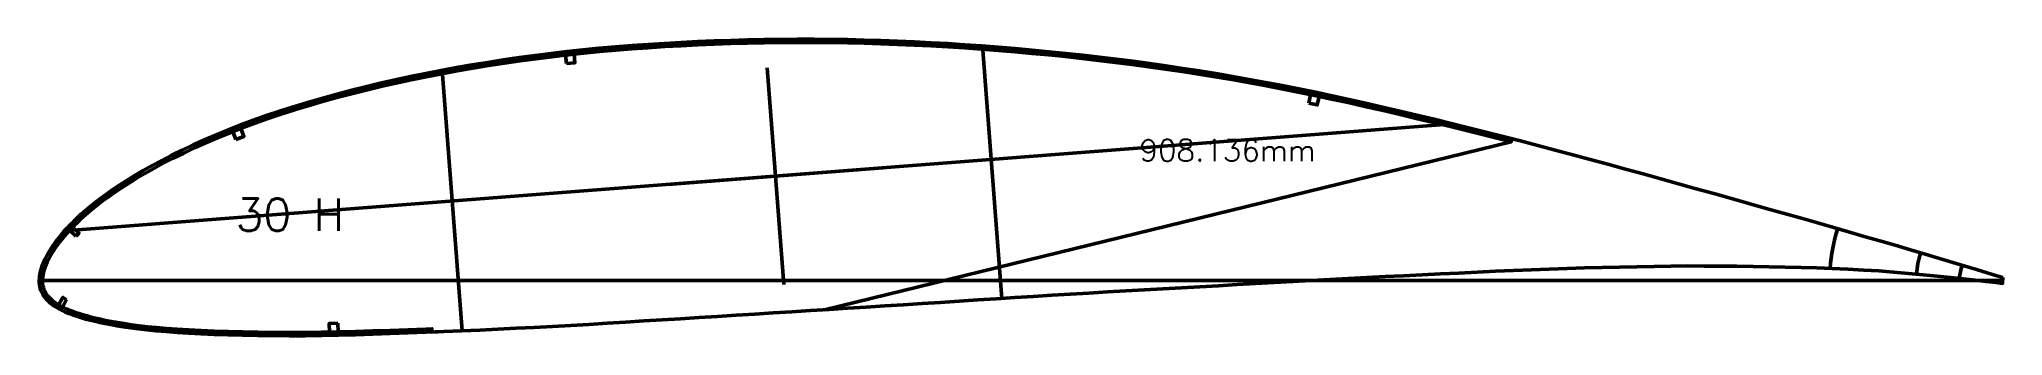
# Model space of a CAD drawing. Header units: metres. Extents: x -405 to 675, y -15418 to 133.
# Drawn here: x -341 to 568, y -5826 to -5688 of the extents above; entities that cross this region are included whole.
import ezdxf
from ezdxf.enums import TextEntityAlignment as Align

# ---------------------------------------------------------------- set-up
doc = ezdxf.new("R2010")
doc.units = ezdxf.units.M
for name, color, linetype, lineweight in [('FoilLayer', 7, 'Continuous', 50), ('RefFoilLayer', 7, 'Continuous', 50), ('StringerLayer', 7, 'Continuous', 50), ('SubLayer', 7, 'Continuous', 50), ('TextLayer', 7, 'Continuous', 50)]:
    doc.layers.add(name, color=color, linetype=linetype, lineweight=lineweight)
doc.styles.add('MSゴシック', font='romans')

msp = doc.modelspace()

# ---------------------------------------------------------------- texts
at = {"layer": 'TextLayer', "style": 'MSゴシック'}
msp.add_text('908.136mm', height=10, dxfattribs=at).set_placement((249.74, -5747.79), align=Align.BOTTOM_RIGHT)
msp.add_text('30 H', height=15, dxfattribs=at).set_placement((-249.74, -5777.08))

# ---------------------------------------------------------------- linework, layer by layer
at = {"layer": 'FoilLayer'}
msp.add_line((340.18, -5735.85), (22.7, -5813.49), dxfattribs=at)
msp.add_lwpolyline([(567.58, -5798.64), (564.8, -5797.75), (560.34, -5796.4), (555.51, -5794.9), (550.23, -5793.31), (544.47, -5791.6), (538.29, -5789.77), (531.74, -5787.82), (524.88, -5785.8), (517.83, -5783.71), (510.71, -5781.63), (503.54, -5779.59), (496.27, -5777.46), (488.91, -5775.3), (481.42, -5773.16), (473.82, -5770.99), (466.08, -5768.82), (458.21, -5766.6), (450.2, -5764.34), (442.11, -5762.07), (433.95, -5759.79), (425.77, -5757.5), (417.59, -5755.21), (409.41, -5752.94), (401.23, -5750.68), (393.06, -5748.43), (384.91, -5746.2), (376.79, -5743.99), (368.7, -5741.81), (360.63, -5739.65), (352.57, -5737.53), (344.53, -5735.43), (340.55, -5734.4), (340.18, -5735.85), (336.14, -5734.81), (328.15, -5732.77), (320.17, -5730.77), (312.19, -5728.8), (304.22, -5726.86), (296.26, -5724.95), (288.31, -5723.07), (280.42, -5721.22), (272.59, -5719.42), (264.82, -5717.68), (257.08, -5716), (249.36, -5714.37), (241.67, -5712.8), (233.99, -5711.28), (226.32, -5709.81), (218.67, -5708.4), (211.02, -5707.05), (203.37, -5705.75), (195.72, -5704.5), (188.05, -5703.31), (180.37, -5702.17), (172.68, -5701.08), (164.98, -5700.04), (157.28, -5699.05), (149.57, -5698.11), (141.83, -5697.23), (134.08, -5696.4), (126.31, -5695.61), (118.52, -5694.87), (110.74, -5694.17), (102.95, -5693.53), (95.17, -5692.93), (87.4, -5692.38), (79.64, -5691.89), (71.89, -5691.45), (64.14, -5691.06), (56.4, -5690.72), (48.67, -5690.44), (40.95, -5690.21), (33.24, -5690.04), (25.53, -5689.92), (17.82, -5689.86), (10.12, -5689.85), (2.42, -5689.9), (-5.28, -5690.01), (-12.98, -5690.16), (-20.66, -5690.37), (-28.33, -5690.64), (-35.99, -5690.96), (-43.63, -5691.34), (-51.25, -5691.77), (-58.86, -5692.26), (-66.42, -5692.8), (-73.93, -5693.39), (-81.39, -5694.04), (-88.8, -5694.76), (-96.18, -5695.56), (-103.55, -5696.42), (-110.9, -5697.35), (-118.23, -5698.35), (-125.54, -5699.41), (-132.82, -5700.53), (-140.06, -5701.72), (-147.26, -5702.97), (-154.42, -5704.29), (-161.53, -5705.67), (-168.58, -5707.12), (-175.57, -5708.63), (-182.5, -5710.21), (-189.36, -5711.86), (-196.17, -5713.58), (-202.92, -5715.37), (-209.58, -5717.21), (-216.12, -5719.09), (-222.51, -5721.02), (-228.77, -5723.01), (-234.89, -5725.07), (-240.88, -5727.19), (-246.75, -5729.38), (-252.47, -5731.62), (-258.05, -5733.91), (-263.46, -5736.24), (-268.7, -5738.61), (-273.75, -5741), (-278.6, -5743.39), (-283.22, -5745.76), (-287.59, -5748.1), (-291.71, -5750.41), (-295.57, -5752.68), (-299.17, -5754.9), (-302.54, -5757.07), (-305.67, -5759.18), (-308.58, -5761.22), (-311.27, -5763.18), (-313.75, -5765.08), (-316.04, -5766.92), (-318.15, -5768.69), (-320.1, -5770.41), (-321.9, -5772.07), (-323.56, -5773.68), (-325.1, -5775.23), (-326.52, -5776.73), (-327.83, -5778.18), (-329.04, -5779.58), (-330.16, -5780.94), (-331.18, -5782.26), (-332.13, -5783.55), (-333.01, -5784.79), (-333.81, -5786), (-334.55, -5787.18), (-335.22, -5788.34), (-335.85, -5789.46), (-336.41, -5790.53), (-336.91, -5791.57), (-337.35, -5792.63), (-337.75, -5793.66), (-338.1, -5794.62), (-338.39, -5795.55), (-338.61, -5796.49), (-338.79, -5797.42), (-338.92, -5798.32), (-339.01, -5799.19), (-339.05, -5800.06), (-339.04, -5800.85), (-338.98, -5801.66), (-338.86, -5802.46), (-338.66, -5803.26), (-338.38, -5804.07), (-338.04, -5804.87), (-337.62, -5805.66), (-337.14, -5806.42), (-336.57, -5807.18), (-335.93, -5807.91), (-335.2, -5808.63), (-334.41, -5809.33), (-333.54, -5810.02), (-332.61, -5810.67), (-331.61, -5811.31), (-330.52, -5811.92), (-329.36, -5812.51), (-328.1, -5813.08), (-326.76, -5813.64), (-325.33, -5814.19), (-323.81, -5814.74), (-322.19, -5815.28), (-320.46, -5815.82), (-318.62, -5816.36), (-316.66, -5816.89), (-314.56, -5817.41), (-312.29, -5817.92), (-309.86, -5818.43), (-307.23, -5818.94), (-304.39, -5819.44), (-301.32, -5819.95), (-298.01, -5820.44), (-294.43, -5820.91), (-290.54, -5821.36), (-286.31, -5821.77), (-281.71, -5822.16), (-276.74, -5822.54), (-271.41, -5822.88), (-265.71, -5823.18), (-259.66, -5823.44), (-253.25, -5823.64), (-246.52, -5823.8), (-239.52, -5823.93), (-232.33, -5824.01), (-225, -5824.05), (-217.55, -5824.02), (-209.96, -5823.93), (-202.22, -5823.77), (-194.33, -5823.58), (-186.34, -5823.34), (-178.24, -5823.07), (-170.04, -5822.78), (-161.76, -5822.46), (-158.98, -5822.35), (-158.92, -5823.85), (-153.38, -5823.63), (-145.06, -5823.29), (-136.74, -5822.92), (-128.41, -5822.52), (-120.03, -5822.1), (-111.62, -5821.67), (-103.19, -5821.22), (-94.77, -5820.76), (-86.37, -5820.28), (-77.94, -5819.78), (-69.48, -5819.26), (-60.99, -5818.72), (-52.47, -5818.19), (-43.93, -5817.67), (-35.38, -5817.14), (-26.81, -5816.6), (-18.23, -5816.05), (-9.63, -5815.5), (-1.04, -5814.96), (7.56, -5814.43), (16.16, -5813.89), (24.75, -5813.36), (33.34, -5812.81), (41.93, -5812.26), (50.53, -5811.72), (59.13, -5811.17), (67.73, -5810.64), (76.32, -5810.1), (84.92, -5809.55), (93.51, -5809), (102.1, -5808.45), (110.68, -5807.9), (119.26, -5807.36), (127.82, -5806.83), (136.39, -5806.3), (144.95, -5805.78), (153.51, -5805.27), (162.05, -5804.76), (170.59, -5804.27), (179.13, -5803.79), (187.69, -5803.32), (196.27, -5802.85), (204.85, -5802.38), (213.43, -5801.91), (222.02, -5801.43), (230.6, -5800.96), (239.17, -5800.49), (247.75, -5800.03), (256.32, -5799.58), (264.89, -5799.12), (273.44, -5798.66), (281.96, -5798.21), (290.48, -5797.77), (298.99, -5797.36), (307.52, -5796.94), (316.03, -5796.53), (324.5, -5796.13), (332.92, -5795.74), (341.27, -5795.37), (349.59, -5795.04), (357.88, -5794.71), (366.08, -5794.41), (374.2, -5794.15), (382.28, -5793.94), (390.34, -5793.76), (398.38, -5793.61), (406.34, -5793.46), (414.15, -5793.32), (421.81, -5793.26), (429.46, -5793.3), (437.1, -5793.34), (444.67, -5793.36), (452.13, -5793.44), (459.56, -5793.61), (466.98, -5793.78), (474.32, -5793.91), (481.55, -5794.09), (488.75, -5794.4), (496, -5794.77), (503.22, -5795.14), (510.25, -5795.53), (517.14, -5796.06), (523.99, -5796.67), (530.73, -5797.29), (537.23, -5797.92), (543.43, -5798.56), (549.29, -5799.21), (554.79, -5799.81), (559.9, -5800.41), (564.61, -5800.98), (567.52, -5801.36)], close=True, dxfattribs=at)
at = {"layer": 'RefFoilLayer'}
msp.add_lwpolyline([(567.58, -5798.64), (564.8, -5797.75), (560.34, -5796.4), (555.51, -5794.9), (550.23, -5793.31), (544.47, -5791.6), (538.29, -5789.77), (531.74, -5787.82), (524.88, -5785.8), (517.83, -5783.71), (510.71, -5781.63), (503.54, -5779.59), (496.27, -5777.46), (488.91, -5775.3), (481.42, -5773.16), (473.82, -5770.99), (466.08, -5768.82), (458.21, -5766.6), (450.2, -5764.34), (442.11, -5762.07), (433.95, -5759.79), (425.77, -5757.5), (417.59, -5755.21), (409.41, -5752.94), (401.23, -5750.68), (393.06, -5748.43), (384.91, -5746.2), (376.79, -5743.99), (368.7, -5741.81), (360.63, -5739.65), (352.57, -5737.53), (344.53, -5735.43), (336.51, -5733.36), (328.51, -5731.32), (320.53, -5729.31), (312.55, -5727.34), (304.57, -5725.4), (296.6, -5723.49), (288.66, -5721.61), (280.76, -5719.76), (272.92, -5717.96), (265.13, -5716.22), (257.39, -5714.53), (249.66, -5712.9), (241.96, -5711.33), (234.27, -5709.81), (226.59, -5708.34), (218.93, -5706.92), (211.27, -5705.57), (203.61, -5704.27), (195.95, -5703.02), (188.27, -5701.83), (180.58, -5700.68), (172.88, -5699.59), (165.17, -5698.55), (157.46, -5697.56), (149.74, -5696.62), (141.99, -5695.74), (134.23, -5694.91), (126.45, -5694.12), (118.66, -5693.38), (110.86, -5692.68), (103.07, -5692.03), (95.28, -5691.43), (87.5, -5690.89), (79.72, -5690.39), (71.96, -5689.95), (64.21, -5689.56), (56.46, -5689.22), (48.72, -5688.94), (40.99, -5688.71), (33.26, -5688.54), (25.54, -5688.42), (17.83, -5688.36), (10.11, -5688.35), (2.4, -5688.4), (-5.31, -5688.51), (-13.02, -5688.66), (-20.71, -5688.87), (-28.39, -5689.14), (-36.06, -5689.46), (-43.71, -5689.84), (-51.35, -5690.28), (-58.96, -5690.76), (-66.54, -5691.3), (-74.06, -5691.9), (-81.53, -5692.55), (-88.96, -5693.27), (-96.35, -5694.07), (-103.73, -5694.94), (-111.1, -5695.87), (-118.45, -5696.86), (-125.77, -5697.92), (-133.06, -5699.05), (-140.32, -5700.24), (-147.54, -5701.5), (-154.71, -5702.81), (-161.83, -5704.2), (-168.9, -5705.65), (-175.91, -5707.17), (-182.85, -5708.75), (-189.73, -5710.4), (-196.55, -5712.13), (-203.32, -5713.93), (-210, -5715.77), (-216.55, -5717.65), (-222.97, -5719.59), (-229.25, -5721.59), (-235.39, -5723.66), (-241.41, -5725.79), (-247.29, -5727.98), (-253.04, -5730.23), (-258.64, -5732.53), (-264.08, -5734.87), (-269.34, -5737.25), (-274.42, -5739.65), (-279.29, -5742.05), (-283.93, -5744.44), (-288.33, -5746.8), (-292.47, -5749.12), (-296.35, -5751.4), (-299.99, -5753.64), (-303.38, -5755.82), (-306.53, -5757.95), (-309.46, -5760.01), (-312.18, -5761.99), (-314.69, -5763.91), (-317.01, -5765.77), (-319.15, -5767.56), (-321.12, -5769.31), (-322.94, -5770.99), (-324.63, -5772.62), (-326.19, -5774.2), (-327.63, -5775.72), (-328.97, -5777.2), (-330.2, -5778.63), (-331.34, -5780.02), (-332.39, -5781.37), (-333.36, -5782.69), (-334.26, -5783.96), (-335.08, -5785.21), (-335.84, -5786.42), (-336.53, -5787.61), (-337.18, -5788.76), (-337.77, -5789.89), (-338.29, -5790.99), (-338.75, -5792.08), (-339.16, -5793.15), (-339.53, -5794.18), (-339.85, -5795.21), (-340.09, -5796.21), (-340.27, -5797.2), (-340.42, -5798.18), (-340.51, -5799.13), (-340.55, -5800.06), (-340.54, -5800.97), (-340.46, -5801.9), (-340.31, -5802.83), (-340.07, -5803.75), (-339.76, -5804.67), (-339.36, -5805.58), (-338.89, -5806.46), (-338.33, -5807.33), (-337.7, -5808.17), (-336.98, -5808.98), (-336.19, -5809.76), (-335.33, -5810.51), (-334.41, -5811.24), (-333.41, -5811.94), (-332.34, -5812.62), (-331.2, -5813.26), (-329.98, -5813.88), (-328.68, -5814.47), (-327.3, -5815.04), (-325.84, -5815.61), (-324.29, -5816.16), (-322.64, -5816.71), (-320.88, -5817.26), (-319.02, -5817.81), (-317.02, -5818.35), (-314.89, -5818.88), (-312.6, -5819.39), (-310.14, -5819.9), (-307.49, -5820.41), (-304.63, -5820.92), (-301.54, -5821.43), (-298.21, -5821.93), (-294.6, -5822.4), (-290.68, -5822.85), (-286.43, -5823.26), (-281.82, -5823.66), (-276.84, -5824.03), (-271.49, -5824.38), (-265.78, -5824.68), (-259.71, -5824.94), (-253.29, -5825.14), (-246.55, -5825.3), (-239.54, -5825.43), (-232.34, -5825.51), (-224.99, -5825.55), (-217.53, -5825.52), (-209.93, -5825.43), (-202.18, -5825.27), (-194.29, -5825.07), (-186.29, -5824.84), (-178.18, -5824.57), (-169.98, -5824.27), (-161.7, -5823.96), (-153.38, -5823.63), (-145.06, -5823.29), (-136.74, -5822.92), (-128.41, -5822.52), (-120.03, -5822.1), (-111.62, -5821.67), (-103.19, -5821.22), (-94.77, -5820.76), (-86.37, -5820.28), (-77.94, -5819.78), (-69.48, -5819.26), (-60.99, -5818.72), (-52.47, -5818.19), (-43.93, -5817.67), (-35.38, -5817.14), (-26.81, -5816.6), (-18.23, -5816.05), (-9.63, -5815.5), (-1.04, -5814.96), (7.56, -5814.43), (16.16, -5813.89), (24.75, -5813.36), (33.34, -5812.81), (41.93, -5812.26), (50.53, -5811.72), (59.13, -5811.17), (67.73, -5810.64), (76.32, -5810.1), (84.92, -5809.55), (93.51, -5809), (102.1, -5808.45), (110.68, -5807.9), (119.26, -5807.36), (127.82, -5806.83), (136.39, -5806.3), (144.95, -5805.78), (153.51, -5805.27), (162.05, -5804.76), (170.59, -5804.27), (179.13, -5803.79), (187.69, -5803.32), (196.27, -5802.85), (204.85, -5802.38), (213.43, -5801.91), (222.02, -5801.43), (230.6, -5800.96), (239.17, -5800.49), (247.75, -5800.03), (256.32, -5799.58), (264.89, -5799.12), (273.44, -5798.66), (281.96, -5798.21), (290.48, -5797.77), (298.99, -5797.36), (307.52, -5796.94), (316.03, -5796.53), (324.5, -5796.13), (332.92, -5795.74), (341.27, -5795.37), (349.59, -5795.04), (357.88, -5794.71), (366.08, -5794.41), (374.2, -5794.15), (382.28, -5793.94), (390.34, -5793.76), (398.38, -5793.61), (406.34, -5793.46), (414.15, -5793.32), (421.81, -5793.26), (429.46, -5793.3), (437.1, -5793.34), (444.67, -5793.36), (452.13, -5793.44), (459.56, -5793.61), (466.98, -5793.78), (474.32, -5793.91), (481.55, -5794.09), (488.75, -5794.4), (496, -5794.77), (503.22, -5795.14), (510.25, -5795.53), (517.14, -5796.06), (523.99, -5796.67), (530.73, -5797.29), (537.23, -5797.92), (543.43, -5798.56), (549.29, -5799.21), (554.79, -5799.81), (559.9, -5800.41), (564.61, -5800.98), (567.52, -5801.36)], close=True, dxfattribs=at)
at = {"layer": 'StringerLayer'}
for points in [[(-96.75, -5699.64), (-92.78, -5699.22), (-93.21, -5695.24), (-97.18, -5695.67), (-96.75, -5699.64)], [(246.64, -5717.89), (250.56, -5718.71), (251.38, -5714.8), (247.47, -5713.97), (246.64, -5717.89)], [(-249.59, -5734.79), (-245.87, -5733.33), (-247.33, -5729.61), (-251.05, -5731.06), (-249.59, -5734.79)], [(-323.62, -5779.49), (-322.25, -5778.04), (-325.15, -5775.29), (-326.53, -5776.74), (-323.62, -5779.49)], [(-327.9, -5808.81), (-329.64, -5807.82), (-331.6, -5811.31), (-329.86, -5812.29), (-327.9, -5808.81)], [(-202.44, -5819.77), (-206.44, -5819.85), (-206.36, -5823.85), (-202.36, -5823.77), (-202.44, -5819.77)]]:
    msp.add_lwpolyline(points, dxfattribs=at)
at = {"layer": 'SubLayer'}
for p, q in [((95.66, -5691.46), (104.65, -5808.29)), ((-154.21, -5702.72), (-144.93, -5823.28)), ((-3.86, -5701.51), (3.86, -5801.82)), ((313.4, -5727.55), (-328.75, -5776.96)), ((-49.74, -5755.49), (49.74, -5747.84)), ((-340.55, -5800), (567.58, -5800))]:
    msp.add_line(p, q, dxfattribs=at)
for radius, start, end in [(80, 162.53878, 175.95622), (40, 161.36122, 175.7154), (20, 159.23377, 177.19004)]:
    msp.add_arc((567.58, -5800), radius, start, end, dxfattribs=at)

msp.set_redraw_order([(e.dxf.handle, doc.entitydb.next_handle()) for e in msp.query("TEXT MTEXT ATTDEF DIMENSION ARC_DIMENSION")])  # texts and dimensions are drawn at this point

doc.saveas('drawing.dxf')
